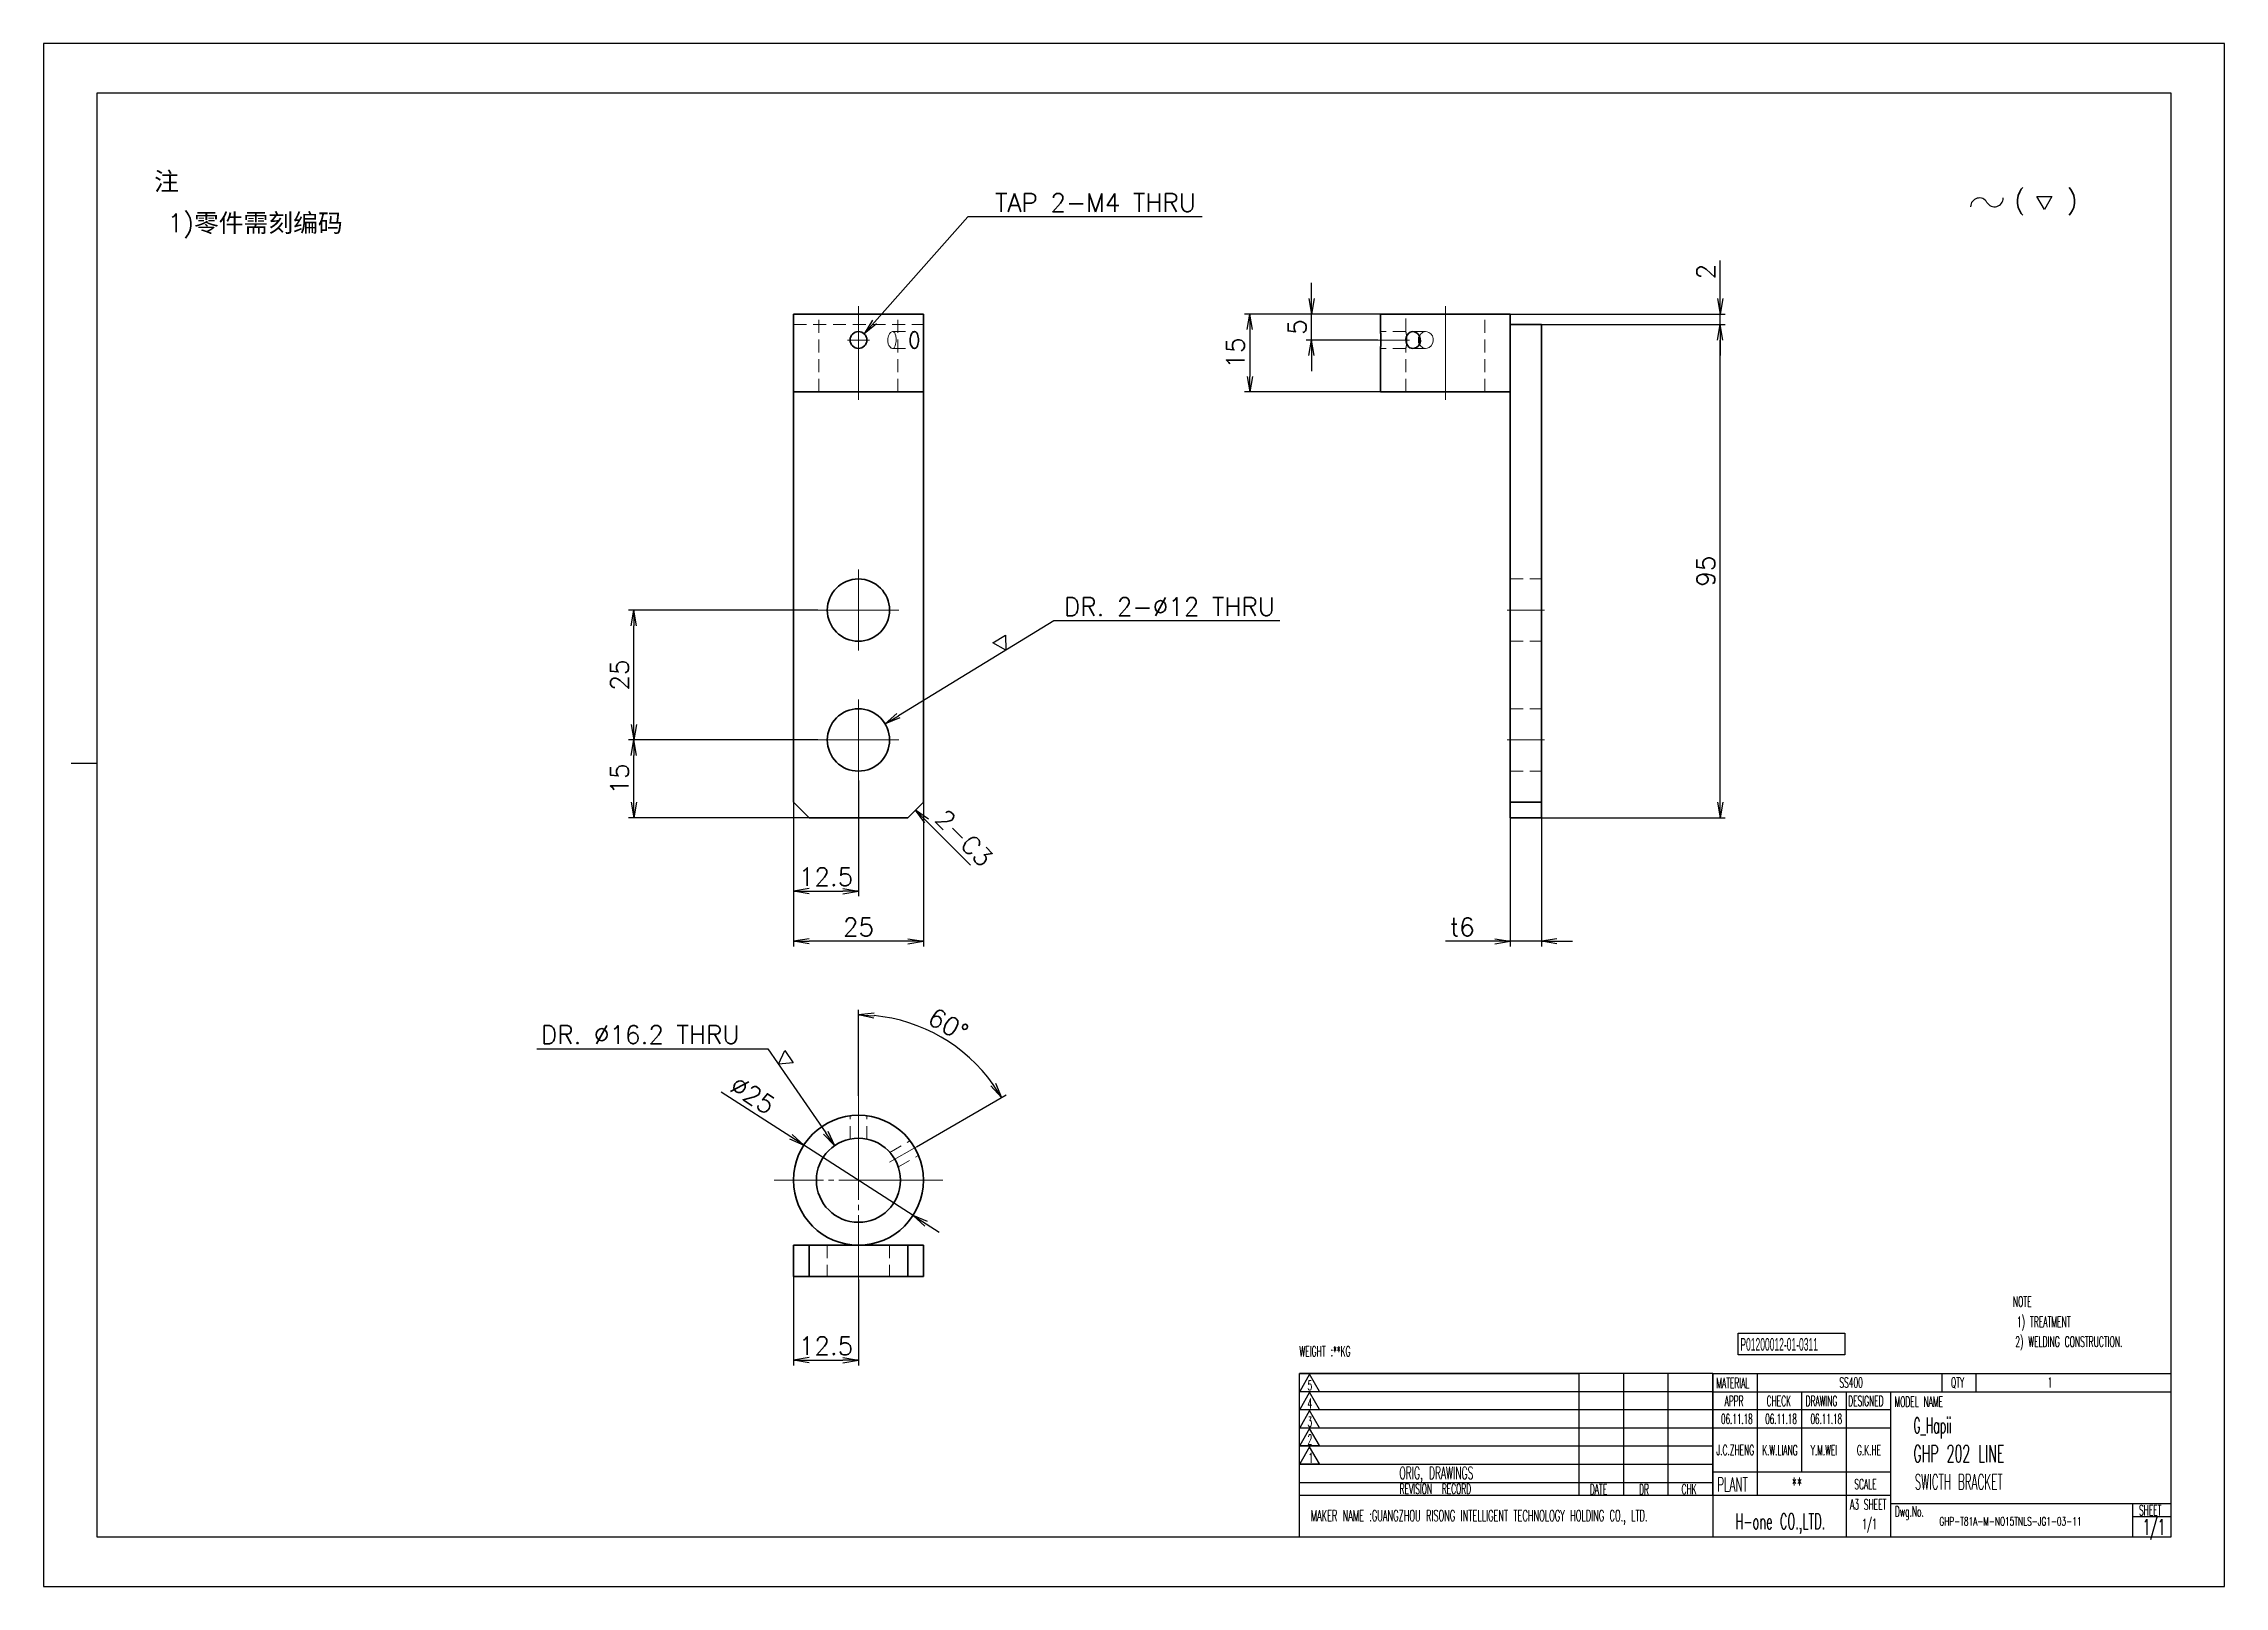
# Model space of a CAD drawing. Header units: millimetres. Extents: x 7914 to 16415, y -883 to 305.
# Drawn here: x 14347.1 to 14767.1, y -882.1 to -585.1 of the extents above; entities that cross this region are included whole.
import ezdxf
from ezdxf.enums import TextEntityAlignment as Align

# ---------------------------------------------------------------- set-up
doc = ezdxf.new("R2010")
doc.units = ezdxf.units.MM
doc.linetypes.add('CENTER-HOKUTO', pattern=[23, 20, -1, 1, -1])
doc.linetypes.add('HIDDEN-HOKUTO', pattern=[3.8, 2.5, -1.3])
doc.layers.add('AM_7', color=2, linetype='CENTER-HOKUTO', lineweight=30)
doc.layers.add('AM_HID', color=1, linetype='HIDDEN-HOKUTO', lineweight=25)
doc.layers.add('title_frame', color=7, linetype='Continuous')
doc.layers.add('word_dim', color=253, linetype='Continuous')
doc.styles.add('MX_NOTE_STANDARD', font='txt.shx', dxfattribs={"bigfont": 'bigfont.shx'})
doc.styles.get("Standard").update_dxf_attribs({"font": 'romans.shx', "bigfont": 'bigfont.shx'})
doc.dimstyles.new('RS1-1', dxfattribs={"dimtxt": 3.5, "dimasz": 3, "dimexe": 1, "dimexo": 0, "dimgap": 1, "dimtad": 3, "dimdsep": 46, "dimtxsty": 'Standard', "dimblk1": 'OPEN', "dimblk2": 'OPEN', "dimsah": 1, "dimcen": 0, "dimclrd": 256, "dimclre": 256, "dimclrt": 3, "dimazin": 2, "dimtfac": 1, "dimtmove": 0, "dimatfit": 3, "dimldrblk": 'OPEN', "dimfxl": 0, "dimtolj": 1, "dimtzin": 0, "dimarcsym": 0})

msp = doc.modelspace()

# ---------------------------------------------------------------- texts
at = {"ltscale": 2, "char_height": 3.5, "attachment_point": 1}
for s, insert, width in [('{\\fSimSun|b0|i0|c134|p2;\\C3;注}', (14368.415, -609.866), 10.36469), ('{\\Fromans,bigfont|c134;\\C3;1)\\fSimSun|b0|i0|c134|p2;零件需刻编码}', (14370.981, -617.874), 96.90613)]:
    msp.add_mtext(s, dxfattribs=dict(at, insert=insert, width=width))
at = {"linetype": 'Continuous', "insert": (14707.276, -851.627), "char_height": 3, "width": 50.9, "attachment_point": 4}
msp.add_mtext('{\\W0.5;\\C3;G_Hapii }', dxfattribs=at)
at = {"color": 3, "linetype": 'Continuous', "insert": (14712.231, -868.785), "char_height": 1.6, "width": 37.13137, "attachment_point": 1}
msp.add_mtext('{\\W0.65;GHP-T81A-M-NO15TNLS-JG1-03-11}', dxfattribs=at)
at = {"layer": 'title_frame', "color": 3, "style": 'MX_NOTE_STANDARD'}
for s, height, width, p in [('NOTE', 2, 0.5341, (14726.386, -828.285)), ('1) TREATMENT', 2, 0.5341, (14727.164, -832.182)), ('2) WELDING CONSTRUCTION.', 2, 0.5341, (14726.862, -836.002)), ('WEIGHT :**KG ', 1.96, 0.545, (14588.998, -837.831)), ('SS400', 1.9728, 0.5341, (14692.972, -843.849)), ('1', 1.973, 0.5341, (14733.1, -843.849)), ('06.11.18', 1.9, 0.5341, (14670.186, -850.823)), ('06.11.18', 1.9, 0.5341, (14678.697, -850.823)), ('06.11.18', 1.9, 0.5341, (14687.415, -850.823)), ('GHP 202 LINE', 3.3, 0.5341, (14707.238, -858.196)), ('SWICTH BRACKET', 2.94, 0.5, (14707.486, -863.46)), ('**', 2.74, 0.5341, (14683.792, -863.878)), ('H-one CO.,LTD.', 3, 0.5341, (14672.955, -871.098)), ('A3 SHEET', 1.9728, 0.5341, (14695.028, -867.324)), ('1/1', 1.9728, 0.5341, (14697.38, -871.078)), ('1/1', 3, 0.5341, (14751.406, -872.171))]:
    msp.add_text(s, height=height, dxfattribs=dict(at, width=width)).set_placement(p)
at = {"layer": 'title_frame', "color": 3, "style": 'MX_NOTE_STANDARD', "width": 0.5341}
for s, p in [('J.C.ZHENG', (14672.931, -857.441)), ('K.W.LIANG', (14681.526, -857.462)), ('Y.M.WEI', (14690.005, -857.459)), ('G.K.HE', (14698.676, -857.462))]:
    msp.add_text(s, height=1.9728, dxfattribs=at).set_placement(p, align=Align.BOTTOM_CENTER)
at = {"layer": 'title_frame', "color": 3, "insert": (14673.909, -834.293), "char_height": 2.45, "width": 4.1107, "attachment_point": 1, "style": 'MX_NOTE_STANDARD'}
msp.add_mtext('{\\f3 of 9 Barcode|b0|i0|c0|p82;\\W0.5;P01200012-01-0311}', dxfattribs=at)
at = {"layer": 'word_dim', "color": 3, "linetype": 'Continuous', "ltscale": 2}
msp.add_text('2-C3', height=3.5, rotation=315, dxfattribs=at).set_placement((14518.555, -734.665))

# ---------------------------------------------------------------- blocks, each defined once
blk = doc.blocks.new('A$C404331B6')
at = {"layer": 'title_frame'}
for p, q in [((0, -31.5), (0, 0)), ((0, 0), (53.9, 0)), ((79.62, 0), (0, 0)), ((53.9, -23.5), (53.9, 0)), ((62.48, -23.5), (62.48, 0)), ((62.48, -23.5), (62.48, 0)), ((71.05, -23.5), (71.05, 0)), ((71.05, -23.5), (71.05, 0)), ((79.62, 0), (79.62, -31.5)), ((79.62, 0), (167.83, 0)), ((88.2, -23.5), (88.2, 0)), ((123.73, 0), (123.73, -3.5)), ((130.3, 0), (130.3, -3.5)), ((53.9, -3.5), (0, -3.5)), ((79.62, -3.5), (0, -3.5)), ((1.98, -0.12), (0.1, -3.45)), ((0.1, -3.45), (3.86, -3.45)), ((1.98, -3.6), (0.1, -6.92)), ((3.86, -3.45), (1.98, -0.12)), ((3.86, -6.92), (1.98, -3.6)), ((79.62, -3.5), (167.83, -3.5)), ((96.78, -18.9), (96.78, -3.5)), ((105.35, -31.5), (105.35, -3.5)), ((113.92, -31.5), (113.92, -3.5)), ((53.9, -7), (0, -7)), ((79.62, -7), (0, -7)), ((0.1, -6.92), (3.86, -6.92)), ((1.98, -7.13), (0.1, -10.45)), ((3.86, -10.45), (1.98, -7.13)), ((113.92, -7), (79.62, -7)), ((53.9, -10.5), (0, -10.5)), ((79.62, -10.5), (0, -10.5)), ((0.1, -10.45), (3.86, -10.45)), ((1.98, -10.54), (0.1, -13.87)), ((3.86, -13.87), (1.98, -10.54)), ((113.92, -10.5), (79.62, -10.5)), ((53.9, -14), (0, -14)), ((79.62, -14), (0, -14)), ((0.1, -13.87), (3.86, -13.87)), ((1.98, -14.07), (0.1, -17.4)), ((3.86, -17.4), (1.98, -14.07)), ((53.9, -17.5), (0, -17.5)), ((79.62, -17.5), (0, -17.5)), ((53.9, -21), (0, -21)), ((79.62, -21), (0, -21)), ((0.1, -17.4), (3.86, -17.4)), ((79.62, -18.9), (113.92, -18.9)), ((79.62, -23.5), (0, -23.5)), ((113.92, -23.5), (79.62, -23.5)), ((113.92, -25), (167.83, -25)), ((160.48, -25), (160.48, -31.5)), ((160.48, -27.5), (167.83, -27.5)), ((167.83, -31.5), (0, -31.5))]:
    blk.add_line(p, q, dxfattribs=at)
at = {"layer": 'title_frame', "color": 3, "style": 'MX_NOTE_STANDARD', "width": 0.5341}
for s, height, p in [('5', 1.92, (1.59, -3.22)), ('MATERIAL', 1.973, (80.3, -2.79)), ('QTY', 1.973, (125.5, -2.7)), ('4', 1.92, (1.59, -6.7)), ('3', 1.92, (1.59, -10.23)), ('APPR', 1.973, (81.89, -6.26)), ('CHECK', 1.973, (89.99, -6.26)), ('DRAWING', 1.973, (97.51, -6.26)), ('DESIGNED', 1.973, (105.7, -6.26)), ('MODEL NAME', 1.973, (114.63, -6.41)), ('2', 1.92, (1.59, -13.64)), ('1', 1.92, (1.78, -17.17)), ('ORIG, DRAWINGS', 2.4112, (19.27, -20.34)), ('PLANT', 2.74, (80.46, -22.73)), ('SCALE', 1.973, (106.88, -22.28)), ('REVISION  RECORD', 1.9728, (19.32, -23.18)), ('DATE', 1.973, (55.94, -23.26)), ('DR', 1.973, (65.43, -23.27)), ('CHK', 1.973, (73.61, -23.23)), ('MAKER NAME :GUANGZHOU RISONG INTELLIGENT TECHNOLOGY HOLDING CO., LTD.', 2.16, (2.22, -28.43)), ('Dwg.No.', 1.973, (114.71, -27.52)), ('SHEET', 1.973, (161.71, -27.29))]:
    blk.add_text(s, height=height, dxfattribs=at).set_placement(p)
blk = doc.blocks.new('shiage0')
at = {"layer": 'word_dim', "color": 3, "linetype": 'Continuous'}
for centre, start, end in [((1.69, 0), 30, 180), ((4.61, 1.69), 210, 0)]:
    blk.add_arc(centre, 1.69, start, end, dxfattribs=at)
blk = doc.blocks.new('12')
at = {"layer": 'title_frame', "color": 3, "linetype": 'Continuous'}
blk.add_lwpolyline([(20.46, 3.03), (19.01, 5.53), (21.9, 5.53)], close=True, dxfattribs=at)
blk.add_blockref('shiage0', (6.23, 3.56), dxfattribs=at)
blk.add_text('(   )', height=3.5, dxfattribs=at).set_placement((14.64, 3.08))
blk = doc.blocks.new('_Open')
at = {"color": 0, "lineweight": -2}
for p, q in [((-1, 0.17), (0, 0)), ((-1, -0.17), (0, 0)), ((0, 0), (-1, 0))]:
    blk.add_line(p, q, dxfattribs=at)
blk = doc.blocks.new('*D203')
at = {"layer": 'DEFPOINTS', "color": 0, "linetype": 'Continuous', "ltscale": 2}
for p in [(14635.59, -639.17), (14670.01, -639.17), (14632.59, -734.17)]:
    blk.add_point(p, dxfattribs=at)
at = {"layer": 'word_dim', "linetype": 'Continuous', "lineweight": -2, "ltscale": 2}
for p, q in [((14635.59, -639.17), (14671.01, -639.17)), ((14670.01, -731.17), (14670.01, -642.17)), ((14632.59, -734.17), (14671.01, -734.17))]:
    blk.add_line(p, q, dxfattribs=at)
at = {"layer": 'word_dim', "linetype": 'Continuous', "lineweight": -2, "ltscale": 2, "xscale": 3, "yscale": 3, "zscale": 3}
for p, rotation in [((14670.01, -639.17), 90), ((14670.01, -734.17), 270)]:
    blk.add_blockref('_Open', p, dxfattribs=dict(at, rotation=rotation))
at = {"layer": 'word_dim', "color": 3, "linetype": 'Continuous', "ltscale": 2, "insert": (14667.26, -686.67), "char_height": 3.5, "attachment_point": 5, "rotation": 90}
blk.add_mtext('\\A1;95', dxfattribs=at)
blk = doc.blocks.new('*D204')
at = {"layer": 'DEFPOINTS', "color": 0, "linetype": 'Continuous', "ltscale": 2}
for p in [(14629.59, -734.17), (14635.59, -734.17), (14629.59, -757.93)]:
    blk.add_point(p, dxfattribs=at)
at = {"layer": 'word_dim', "linetype": 'Continuous', "lineweight": -2, "ltscale": 2}
for p, q in [((14629.59, -734.17), (14629.59, -758.93)), ((14635.59, -734.17), (14635.59, -758.93)), ((14626.59, -757.93), (14617.09, -757.93)), ((14635.59, -757.93), (14629.59, -757.93)), ((14638.59, -757.93), (14641.59, -757.93))]:
    blk.add_line(p, q, dxfattribs=at)
at = {"layer": 'word_dim', "linetype": 'Continuous', "lineweight": -2, "ltscale": 2, "xscale": 3, "yscale": 3, "zscale": 3}
blk.add_blockref('_Open', (14629.59, -757.93), dxfattribs=at)
at = {"layer": 'word_dim', "linetype": 'Continuous', "lineweight": -2, "ltscale": 2, "xscale": 3, "yscale": 3, "zscale": 3, "rotation": 180}
blk.add_blockref('_Open', (14635.59, -757.93), dxfattribs=at)
at = {"layer": 'word_dim', "color": 3, "linetype": 'Continuous', "ltscale": 2, "insert": (14620.34, -755.18), "char_height": 3.5, "attachment_point": 5}
blk.add_mtext('\\A1;t6', dxfattribs=at)
blk = doc.blocks.new('*D205')
at = {"layer": 'DEFPOINTS', "color": 0, "linetype": 'Continuous', "ltscale": 2}
for p in [(14491.56, -731.17), (14516.56, -731.17), (14491.56, -757.93)]:
    blk.add_point(p, dxfattribs=at)
at = {"layer": 'word_dim', "linetype": 'Continuous', "lineweight": -2, "ltscale": 2}
for p, q in [((14491.56, -731.17), (14491.56, -758.93)), ((14516.56, -731.17), (14516.56, -758.93)), ((14513.56, -757.93), (14494.56, -757.93))]:
    blk.add_line(p, q, dxfattribs=at)
at = {"layer": 'word_dim', "linetype": 'Continuous', "lineweight": -2, "ltscale": 2, "xscale": 3, "yscale": 3, "zscale": 3, "rotation": 180}
blk.add_blockref('_Open', (14491.56, -757.93), dxfattribs=at)
at = {"layer": 'word_dim', "linetype": 'Continuous', "lineweight": -2, "ltscale": 2, "xscale": 3, "yscale": 3, "zscale": 3}
blk.add_blockref('_Open', (14516.56, -757.93), dxfattribs=at)
at = {"layer": 'word_dim', "color": 3, "linetype": 'Continuous', "ltscale": 2, "insert": (14504.06, -755.18), "char_height": 3.5, "attachment_point": 5}
blk.add_mtext('\\A1;25', dxfattribs=at)
blk = doc.blocks.new('*D206')
at = {"layer": 'DEFPOINTS', "color": 0, "linetype": 'Continuous', "ltscale": 2}
for p in [(14504.06, -726.97), (14491.56, -731.17), (14504.06, -748.25)]:
    blk.add_point(p, dxfattribs=at)
at = {"layer": 'word_dim', "linetype": 'Continuous', "lineweight": -2, "ltscale": 2}
for p, q in [((14504.06, -726.97), (14504.06, -749.25)), ((14491.56, -731.17), (14491.56, -749.25)), ((14494.56, -748.25), (14501.06, -748.25))]:
    blk.add_line(p, q, dxfattribs=at)
at = {"layer": 'word_dim', "linetype": 'Continuous', "lineweight": -2, "ltscale": 2, "xscale": 3, "yscale": 3, "zscale": 3, "rotation": 180}
blk.add_blockref('_Open', (14491.56, -748.25), dxfattribs=at)
at = {"layer": 'word_dim', "linetype": 'Continuous', "lineweight": -2, "ltscale": 2, "xscale": 3, "yscale": 3, "zscale": 3}
blk.add_blockref('_Open', (14504.06, -748.25), dxfattribs=at)
at = {"layer": 'word_dim', "color": 3, "linetype": 'Continuous', "ltscale": 2, "insert": (14497.81, -745.5), "char_height": 3.5, "attachment_point": 5}
blk.add_mtext('\\A1;12.5', dxfattribs=at)
blk = doc.blocks.new('*D207')
at = {"layer": 'DEFPOINTS', "color": 0, "linetype": 'Continuous', "ltscale": 2}
for p in [(14460.8, -719.17), (14496.26, -719.17), (14494.56, -734.17)]:
    blk.add_point(p, dxfattribs=at)
at = {"layer": 'word_dim', "linetype": 'Continuous', "lineweight": -2, "ltscale": 2}
for p, q in [((14496.26, -719.17), (14459.8, -719.17)), ((14460.8, -731.17), (14460.8, -722.17)), ((14494.56, -734.17), (14459.8, -734.17))]:
    blk.add_line(p, q, dxfattribs=at)
at = {"layer": 'word_dim', "linetype": 'Continuous', "lineweight": -2, "ltscale": 2, "xscale": 3, "yscale": 3, "zscale": 3}
for p, rotation in [((14460.8, -719.17), 90), ((14460.8, -734.17), 270)]:
    blk.add_blockref('_Open', p, dxfattribs=dict(at, rotation=rotation))
at = {"layer": 'word_dim', "color": 3, "linetype": 'Continuous', "ltscale": 2, "insert": (14458.05, -726.67), "char_height": 3.5, "attachment_point": 5, "rotation": 90}
blk.add_mtext('\\A1;15', dxfattribs=at)
blk = doc.blocks.new('*D208')
at = {"layer": 'DEFPOINTS', "color": 0, "linetype": 'Continuous', "ltscale": 2}
for p in [(14460.8, -694.17), (14496.26, -694.17), (14496.26, -719.17)]:
    blk.add_point(p, dxfattribs=at)
at = {"layer": 'word_dim', "linetype": 'Continuous', "lineweight": -2, "ltscale": 2}
for p, q in [((14496.26, -694.17), (14459.8, -694.17)), ((14460.8, -716.17), (14460.8, -697.17)), ((14496.26, -719.17), (14459.8, -719.17))]:
    blk.add_line(p, q, dxfattribs=at)
at = {"layer": 'word_dim', "linetype": 'Continuous', "lineweight": -2, "ltscale": 2, "xscale": 3, "yscale": 3, "zscale": 3}
for p, rotation in [((14460.8, -694.17), 90), ((14460.8, -719.17), 270)]:
    blk.add_blockref('_Open', p, dxfattribs=dict(at, rotation=rotation))
at = {"layer": 'word_dim', "color": 3, "linetype": 'Continuous', "ltscale": 2, "insert": (14458.05, -706.67), "char_height": 3.5, "attachment_point": 5, "rotation": 90}
blk.add_mtext('\\A1;25', dxfattribs=at)
blk = doc.blocks.new('*D209')
at = {"layer": 'DEFPOINTS', "color": 0, "linetype": 'Continuous', "ltscale": 2}
for p in [(14509.18, -716.05), (14498.93, -722.29)]:
    blk.add_point(p, dxfattribs=at)
at = {"layer": 'word_dim', "linetype": 'Continuous', "lineweight": -2, "ltscale": 2}
for p, q in [((14541.68, -696.26), (14511.74, -714.49)), ((14585.21, -696.26), (14541.68, -696.26))]:
    blk.add_line(p, q, dxfattribs=at)
at = {"layer": 'word_dim', "linetype": 'Continuous', "lineweight": -2, "ltscale": 2, "xscale": 3, "yscale": 3, "zscale": 3, "rotation": 211.3316241253661}
blk.add_blockref('_Open', (14509.18, -716.05), dxfattribs=at)
at = {"layer": 'word_dim', "color": 3, "linetype": 'Continuous', "ltscale": 2, "insert": (14563.95, -693.51), "char_height": 3.5, "attachment_point": 5}
blk.add_mtext('\\A1;DR. 2-∅12 THRU', dxfattribs=at)
blk = doc.blocks.new('shiage1')
at = {"layer": 'word_dim', "color": 3, "linetype": 'Continuous'}
for p, q in [((0, 0), (-1.44, 2.5)), ((-1.44, 2.5), (1.44, 2.5)), ((1.44, 2.5), (0, 0))]:
    blk.add_line(p, q, dxfattribs=at)
blk = doc.blocks.new('*D210')
at = {"layer": 'DEFPOINTS', "color": 0, "linetype": 'Continuous', "ltscale": 2}
for p in [(14604.59, -637.17), (14579.41, -652.17), (14604.59, -652.17)]:
    blk.add_point(p, dxfattribs=at)
at = {"layer": 'word_dim', "linetype": 'Continuous', "lineweight": -2, "ltscale": 2}
for p, q in [((14604.59, -637.17), (14578.41, -637.17)), ((14579.41, -640.17), (14579.41, -649.17)), ((14604.59, -652.17), (14578.41, -652.17))]:
    blk.add_line(p, q, dxfattribs=at)
at = {"layer": 'word_dim', "linetype": 'Continuous', "lineweight": -2, "ltscale": 2, "xscale": 3, "yscale": 3, "zscale": 3}
for p, rotation in [((14579.41, -637.17), 90), ((14579.41, -652.17), 270)]:
    blk.add_blockref('_Open', p, dxfattribs=dict(at, rotation=rotation))
at = {"layer": 'word_dim', "color": 3, "linetype": 'Continuous', "ltscale": 2, "insert": (14576.66, -644.67), "char_height": 3.5, "attachment_point": 5, "rotation": 90}
blk.add_mtext('\\A1;15', dxfattribs=at)
blk = doc.blocks.new('*D211')
at = {"layer": 'DEFPOINTS', "color": 0, "linetype": 'Continuous', "ltscale": 2}
for p in [(14591.29, -637.17), (14604.08, -637.17), (14604.08, -642.17)]:
    blk.add_point(p, dxfattribs=at)
at = {"layer": 'word_dim', "linetype": 'Continuous', "lineweight": -2, "ltscale": 2}
for p, q in [((14591.29, -634.17), (14591.29, -631.17)), ((14604.08, -637.17), (14590.29, -637.17)), ((14591.29, -642.17), (14591.29, -637.17)), ((14604.08, -642.17), (14590.29, -642.17)), ((14591.29, -645.17), (14591.29, -648.17))]:
    blk.add_line(p, q, dxfattribs=at)
at = {"layer": 'word_dim', "linetype": 'Continuous', "lineweight": -2, "ltscale": 2, "xscale": 3, "yscale": 3, "zscale": 3}
for p, rotation in [((14591.29, -637.17), 270), ((14591.29, -642.17), 90)]:
    blk.add_blockref('_Open', p, dxfattribs=dict(at, rotation=rotation))
at = {"layer": 'word_dim', "color": 3, "linetype": 'Continuous', "ltscale": 2, "insert": (14588.54, -639.67), "char_height": 3.5, "attachment_point": 5, "rotation": 90}
blk.add_mtext('\\A1;5', dxfattribs=at)
blk = doc.blocks.new('*D212')
at = {"layer": 'DEFPOINTS', "color": 0, "linetype": 'Continuous', "ltscale": 2}
for p in [(14629.59, -637.17), (14632.59, -639.17), (14670.01, -639.17)]:
    blk.add_point(p, dxfattribs=at)
at = {"layer": 'word_dim', "linetype": 'Continuous', "lineweight": -2, "ltscale": 2}
for p, q in [((14670.01, -634.17), (14670.01, -626.83)), ((14629.59, -637.17), (14671.01, -637.17)), ((14670.01, -639.17), (14670.01, -637.17)), ((14632.59, -639.17), (14671.01, -639.17)), ((14670.01, -642.17), (14670.01, -645.17))]:
    blk.add_line(p, q, dxfattribs=at)
at = {"layer": 'word_dim', "linetype": 'Continuous', "lineweight": -2, "ltscale": 2, "xscale": 3, "yscale": 3, "zscale": 3}
for p, rotation in [((14670.01, -637.17), 270), ((14670.01, -639.17), 90)]:
    blk.add_blockref('_Open', p, dxfattribs=dict(at, rotation=rotation))
at = {"layer": 'word_dim', "color": 3, "linetype": 'Continuous', "ltscale": 2, "insert": (14667.26, -629), "char_height": 3.5, "attachment_point": 5, "rotation": 90}
blk.add_mtext('\\A1;2', dxfattribs=at)
blk = doc.blocks.new('*D213')
at = {"layer": 'DEFPOINTS', "color": 0, "linetype": 'Continuous', "ltscale": 2}
for p in [(14491.56, -822.42), (14504.06, -823.02), (14504.06, -838.56)]:
    blk.add_point(p, dxfattribs=at)
at = {"layer": 'word_dim', "linetype": 'Continuous', "lineweight": -2, "ltscale": 2}
for p, q in [((14491.56, -822.42), (14491.56, -839.56)), ((14504.06, -823.02), (14504.06, -839.56)), ((14494.56, -838.56), (14501.06, -838.56))]:
    blk.add_line(p, q, dxfattribs=at)
at = {"layer": 'word_dim', "linetype": 'Continuous', "lineweight": -2, "ltscale": 2, "xscale": 3, "yscale": 3, "zscale": 3, "rotation": 180}
blk.add_blockref('_Open', (14491.56, -838.56), dxfattribs=at)
at = {"layer": 'word_dim', "linetype": 'Continuous', "lineweight": -2, "ltscale": 2, "xscale": 3, "yscale": 3, "zscale": 3}
blk.add_blockref('_Open', (14504.06, -838.56), dxfattribs=at)
at = {"layer": 'word_dim', "color": 3, "linetype": 'Continuous', "ltscale": 2, "insert": (14497.81, -835.81), "char_height": 3.5, "attachment_point": 5}
blk.add_mtext('\\A1;12.5', dxfattribs=at)
blk = doc.blocks.new('*D214')
at = {"layer": 'DEFPOINTS', "color": 0, "linetype": 'Continuous', "ltscale": 2}
for p in [(14493.55, -797.16), (14514.57, -810.69)]:
    blk.add_point(p, dxfattribs=at)
at = {"layer": 'word_dim', "linetype": 'Continuous', "lineweight": -2, "ltscale": 2}
for p, q in [((14477.64, -786.92), (14491.02, -795.53)), ((14514.57, -810.69), (14493.55, -797.16)), ((14517.09, -812.31), (14519.61, -813.94))]:
    blk.add_line(p, q, dxfattribs=at)
at = {"layer": 'word_dim', "linetype": 'Continuous', "lineweight": -2, "ltscale": 2, "xscale": 3, "yscale": 3, "zscale": 3}
for p, rotation in [((14493.55, -797.16), 327.2279606038481), ((14514.57, -810.69), 147.2279606038481)]:
    blk.add_blockref('_Open', p, dxfattribs=dict(at, rotation=rotation))
at = {"layer": 'word_dim', "color": 3, "linetype": 'Continuous', "ltscale": 2, "insert": (14483.68, -787.54), "char_height": 3.5, "attachment_point": 5, "rotation": 327.228}
blk.add_mtext('\\A1;∅25', dxfattribs=at)
blk = doc.blocks.new('*D216')
at = {"layer": 'DEFPOINTS', "color": 0, "linetype": 'Continuous', "ltscale": 2}
for p in [(14524.51, -779.54), (14504.06, -787.67), (14515.24, -797.47), (14510.05, -800.46), (14504.06, -820.17)]:
    blk.add_point(p, dxfattribs=at)
at = {"layer": 'word_dim', "linetype": 'Continuous', "lineweight": -2, "ltscale": 2}
for p, q in [((14504.06, -787.67), (14504.06, -771.1)), ((14515.24, -797.47), (14532.48, -787.51))]:
    blk.add_line(p, q, dxfattribs=at)
blk.add_arc((14504.06, -803.92), 31.83, 35.402, 84.5973, dxfattribs=at)
at = {"layer": 'word_dim', "linetype": 'Continuous', "lineweight": -2, "ltscale": 2, "xscale": 3, "yscale": 3, "zscale": 3}
for p, rotation in [((14504.06, -772.1), 177.2986602358138), ((14531.62, -788.01), 302.700709024622)]:
    blk.add_blockref('_Open', p, dxfattribs=dict(at, rotation=rotation))
at = {"layer": 'word_dim', "color": 3, "linetype": 'Continuous', "ltscale": 2, "insert": (14521.34, -773.98), "char_height": 3.5, "attachment_point": 5, "rotation": 329.9997}
blk.add_mtext('\\A1;{\\Fsimplex8|c0;60°}', dxfattribs=at)
blk = doc.blocks.new('*D217')
at = {"layer": 'DEFPOINTS', "color": 0, "linetype": 'Continuous', "ltscale": 2}
for p in [(14505.13, -640.95), (14502.98, -643.38)]:
    blk.add_point(p, dxfattribs=at)
at = {"layer": 'word_dim', "linetype": 'Continuous', "lineweight": -2, "ltscale": 2}
for p, q in [((14525.11, -618.46), (14507.12, -638.71)), ((14570.23, -618.46), (14525.11, -618.46))]:
    blk.add_line(p, q, dxfattribs=at)
at = {"layer": 'word_dim', "linetype": 'Continuous', "lineweight": -2, "ltscale": 2, "xscale": 3, "yscale": 3, "zscale": 3, "rotation": 228.3880389874114}
blk.add_blockref('_Open', (14505.13, -640.95), dxfattribs=at)
at = {"layer": 'word_dim', "color": 3, "linetype": 'Continuous', "ltscale": 2, "insert": (14549.71, -615.71), "char_height": 3.5, "attachment_point": 5}
blk.add_mtext('\\A1;TAP 2-M4 THRU', dxfattribs=at)
blk = doc.blocks.new('*D288')
at = {"layer": 'DEFPOINTS', "color": 0, "linetype": 'Continuous', "ltscale": 2}
for p in [(14499.46, -797.26), (14508.65, -810.59)]:
    blk.add_point(p, dxfattribs=at)
at = {"layer": 'word_dim', "linetype": 'Continuous', "lineweight": -2, "ltscale": 2}
for p, q in [((14442.09, -778.65), (14486.63, -778.65)), ((14486.63, -778.65), (14497.75, -794.79))]:
    blk.add_line(p, q, dxfattribs=at)
at = {"layer": 'word_dim', "linetype": 'Continuous', "lineweight": -2, "ltscale": 2, "xscale": 3, "yscale": 3, "zscale": 3, "rotation": 304.5904270861707}
blk.add_blockref('_Open', (14499.46, -797.26), dxfattribs=at)
at = {"layer": 'word_dim', "color": 3, "linetype": 'Continuous', "ltscale": 2, "insert": (14462.03, -775.9), "char_height": 3.5, "attachment_point": 5}
blk.add_mtext('\\A1;DR. ∅16.2 THRU', dxfattribs=at)

# ---------------------------------------------------------------- dimensions: what is measured, and where the dimension line sits
at = {"layer": 'word_dim', "linetype": 'Continuous', "ltscale": 2}
for p1, p2, text, picture, middle in [((14502.979, -643.377), (14505.132, -640.953), 'TAP 2-M4 THRU', '*D217', (14549.714, -618.456)), ((14498.93, -722.285), (14509.18, -716.045), 'DR. 2-<> THRU', '*D209', (14563.948, -696.26)), ((14508.654, -810.592), (14499.457, -797.256), 'DR. <> THRU', '*D288', (14462.025, -778.649))]:
    dim = msp.add_diameter_dim_2p(p1=p1, p2=p2, text=text, dimstyle='RS1-1', override={"dimtoh": 1, "dimtofl": 0}, dxfattribs=at)
    dim.commit()
    dim.dimension.update_dxf_attribs({"geometry": picture, "text_midpoint": middle, "dimtype": 163})
dim = msp.add_linear_dim(base=(14670.008, -639.165), p1=(14629.587, -637.165), p2=(14632.587, -639.165), angle=90, dimstyle='RS1-1', dxfattribs=at)
dim.commit()
dim.dimension.update_dxf_attribs({"geometry": '*D212', "text_midpoint": (14670.008, -628.999), "dimtype": 160})
for base, p1, p2, picture, middle in [((14591.286, -637.165), (14604.079, -642.165), (14604.079, -637.165), '*D211', (14588.536, -639.665)), ((14579.41, -652.165), (14604.587, -637.165), (14604.587, -652.165), '*D210', (14576.66, -644.665)), ((14670.008, -639.165), (14632.587, -734.165), (14635.587, -639.165), '*D203', (14667.258, -686.665)), ((14460.798, -694.165), (14496.255, -719.165), (14496.255, -694.165), '*D208', (14458.048, -706.665)), ((14460.798, -719.165), (14494.555, -734.165), (14496.255, -719.165), '*D207', (14458.048, -726.665))]:
    dim = msp.add_linear_dim(base=base, p1=p1, p2=p2, angle=90, dimstyle='RS1-1', dxfattribs=at)
    dim.commit()
    dim.dimension.update_dxf_attribs({"geometry": picture, "text_midpoint": middle})
for base, p1, p2, picture, middle in [((14504.055, -748.25), (14491.555, -731.165), (14504.055, -726.965), '*D206', (14497.805, -745.5)), ((14491.555, -757.927), (14516.555, -731.165), (14491.555, -731.165), '*D205', (14504.055, -755.177)), ((14504.055, -838.556), (14491.555, -822.424), (14504.055, -823.025), '*D213', (14497.805, -835.806))]:
    dim = msp.add_linear_dim(base=base, p1=p1, p2=p2, dimstyle='RS1-1', dxfattribs=at)
    dim.commit()
    dim.dimension.update_dxf_attribs({"geometry": picture, "text_midpoint": middle})
dim = msp.add_linear_dim(base=(14629.587, -757.927), p1=(14635.587, -734.165), p2=(14629.587, -734.165), text='t<>', dimstyle='RS1-1', dxfattribs=at)
dim.commit()
dim.dimension.update_dxf_attribs({"geometry": '*D204', "text_midpoint": (14620.337, -755.177)})
dim = msp.add_angular_dim_2l(base=(14524.514, -779.543), line1=((14504.055, -787.674), (14504.055, -820.174)), line2=((14510.053, -800.461), (14515.243, -797.465)), text='{\\Fsimplex8|c0;<>}', dimstyle='RS1-1', dxfattribs=at)
dim.commit()
dim.dimension.update_dxf_attribs({"geometry": '*D216', "text_midpoint": (14521.344, -773.98)})
dim = msp.add_diameter_dim_2p(p1=(14514.566, -810.69), p2=(14493.545, -797.158), dimstyle='RS1-1', dxfattribs=at)
dim.commit()
dim.dimension.update_dxf_attribs({"geometry": '*D214', "text_midpoint": (14482.196, -789.852), "dimtype": 163})

# ---------------------------------------------------------------- linework, layer by layer
at = {"color": 7, "lineweight": 35, "ltscale": 0.3125}
for p, q in [((14504.055, -637.165), (14491.555, -637.165)), ((14516.555, -637.165), (14504.055, -637.165)), ((14504.055, -652.165), (14491.555, -652.165)), ((14516.555, -652.165), (14504.055, -652.165))]:
    msp.add_line(p, q, dxfattribs=at)
at = {"color": 7, "lineweight": 35, "ltscale": 0.375}
for p, q in [((14491.555, -652.165), (14491.555, -637.165)), ((14516.555, -652.165), (14516.555, -637.165))]:
    msp.add_line(p, q, dxfattribs=at)
at = {"color": 7, "lineweight": 35, "ltscale": 0.084476}
msp.add_line((14604.587, -640.544), (14604.587, -637.165), dxfattribs=at)
at = {"color": 7, "lineweight": 35}
for p, q in [((14629.587, -637.165), (14604.587, -637.165)), ((14516.555, -731.165), (14516.555, -639.165)), ((14629.587, -731.165), (14629.587, -639.165)), ((14635.587, -731.165), (14635.587, -639.165)), ((14491.555, -652.165), (14491.555, -731.165)), ((14629.587, -652.165), (14604.587, -652.165))]:
    msp.add_line(p, q, dxfattribs=at)
at = {"color": 7, "lineweight": 35, "ltscale": 0.05}
msp.add_line((14629.587, -639.165), (14629.587, -637.165), dxfattribs=at)
at = {"color": 7, "lineweight": 35, "ltscale": 0.001614}
msp.add_line((14604.595, -640.608), (14604.587, -640.544), dxfattribs=at)
at = {"color": 7, "lineweight": 35, "ltscale": 0.15}
for p, q in [((14629.587, -639.165), (14635.587, -639.165)), ((14635.587, -731.165), (14629.587, -731.165)), ((14629.587, -734.165), (14635.587, -734.165)), ((14491.555, -816.424), (14491.555, -822.424)), ((14494.555, -816.424), (14494.555, -822.424)), ((14513.555, -816.424), (14513.555, -822.424)), ((14516.555, -822.424), (14516.555, -816.424))]:
    msp.add_line(p, q, dxfattribs=at)
at = {"color": 7, "lineweight": 35, "ltscale": 0.209476}
msp.add_line((14604.587, -652.165), (14604.587, -643.786), dxfattribs=at)
at = {"color": 7, "lineweight": 35, "ltscale": 0.106066}
for p, q in [((14491.555, -731.165), (14494.555, -734.165)), ((14516.555, -731.165), (14513.555, -734.165))]:
    msp.add_line(p, q, dxfattribs=at)
at = {"color": 7, "lineweight": 35, "ltscale": 0.475}
for p, q in [((14513.555, -734.165), (14494.555, -734.165)), ((14513.555, -816.424), (14494.555, -816.424)), ((14513.555, -822.424), (14494.555, -822.424))]:
    msp.add_line(p, q, dxfattribs=at)
at = {"color": 7, "lineweight": 35, "ltscale": 0.075}
for p, q in [((14629.587, -731.165), (14629.587, -734.165)), ((14635.587, -731.165), (14635.587, -734.165)), ((14491.555, -816.424), (14494.555, -816.424)), ((14516.555, -816.424), (14513.555, -816.424)), ((14491.555, -822.424), (14494.555, -822.424)), ((14516.555, -822.424), (14513.555, -822.424))]:
    msp.add_line(p, q, dxfattribs=at)
at = {"color": 7, "lineweight": 35}
for points in [[(14514.099, -642.942), (14513.991, -642.413), (14513.997, -641.859), (14514.117, -641.336), (14514.277, -640.993), (14514.485, -640.729), (14514.723, -640.574), (14514.881, -640.544)], [(14515.522, -641.388), (14515.428, -641.069), (14515.295, -640.806), (14515.124, -640.624), (14515.006, -640.565), (14514.881, -640.544)], [(14515.522, -641.388), (14515.593, -641.917), (14515.589, -642.47), (14515.51, -642.994), (14515.418, -643.289), (14515.29, -643.532), (14515.17, -643.67), (14515.033, -643.756), (14514.881, -643.786)], [(14609.645, -642.942), (14609.518, -642.523), (14609.488, -642.078), (14609.556, -641.64), (14609.718, -641.243), (14609.968, -640.912), (14610.292, -640.675), (14610.556, -640.577), (14610.837, -640.544)], [(14612.109, -641.388), (14611.819, -640.98), (14611.633, -640.818), (14611.427, -640.69), (14611.138, -640.581), (14610.837, -640.544)], [(14612.109, -641.388), (14612.267, -641.862), (14612.282, -642.365), (14612.153, -642.848), (14611.894, -643.268), (14611.536, -643.58), (14611.33, -643.686), (14611.112, -643.755), (14610.837, -643.786)], [(14514.099, -642.942), (14514.208, -643.21), (14514.346, -643.442), (14514.478, -643.594), (14514.62, -643.706), (14514.75, -643.766), (14514.881, -643.786)], [(14609.645, -642.942), (14609.904, -643.35), (14610.073, -643.513), (14610.265, -643.641), (14610.542, -643.749), (14610.837, -643.786)]]:
    msp.add_lwpolyline(points, dxfattribs=at)
for centre, radius in [((14504.055, -642.165), 1.621), ((14504.055, -694.165), 6), ((14504.055, -719.165), 6), ((14504.055, -803.924), 12.5), ((14504.055, -803.924), 8.1)]:
    msp.add_circle(centre, radius, dxfattribs=at)
for centre, radius, start, end in [((14591.745, -642.204), 12.949, 3.61336, 7.36509), ((14592.145, -642.163), 12.548, 352.56483, 3.53872), ((14591.968, -642.182), 12.725, 0.0829, 4.82555), ((14614.046, -642.166), 2.076, 158.41239, 201.57751), ((14591.487, -642.103), 13.208, 352.96686, 355.14642)]:
    msp.add_arc(centre, radius, start, end, dxfattribs=at)
at = {"layer": 'AM_7', "color": 2, "lineweight": 13}
for p, q in [((14504.055, -653.665), (14504.055, -635.665)), ((14617.087, -653.665), (14617.087, -635.665)), ((14506.163, -642.165), (14501.948, -642.165)), ((14504.055, -640.058), (14504.055, -644.273)), ((14610.169, -642.165), (14604.079, -642.165)), ((14504.055, -686.365), (14504.055, -701.965)), ((14511.855, -694.165), (14496.255, -694.165)), ((14628.987, -694.165), (14636.187, -694.165)), ((14504.055, -711.365), (14504.055, -726.965)), ((14511.855, -719.165), (14496.255, -719.165)), ((14628.987, -719.165), (14636.187, -719.165)), ((14504.055, -787.674), (14504.055, -820.174)), ((14504.055, -796.999), (14504.055, -791.006)), ((14510.053, -800.461), (14515.243, -797.465)), ((14520.305, -803.924), (14487.805, -803.924)), ((14504.055, -815.824), (14504.055, -823.025))]:
    msp.add_line(p, q, dxfattribs=at)
at = {"layer": 'AM_HID', "color": 1, "lineweight": 13}
for p, q in [((14496.455, -652.165), (14496.455, -637.165)), ((14511.656, -652.165), (14511.656, -637.165)), ((14609.487, -640.544), (14609.487, -637.165)), ((14624.687, -652.165), (14624.687, -637.165)), ((14491.555, -639.165), (14516.555, -639.165)), ((14491.555, -639.165), (14491.555, -652.165)), ((14510.637, -640.544), (14514.881, -640.544)), ((14609.487, -640.544), (14604.587, -640.544)), ((14613.287, -640.544), (14610.837, -640.544)), ((14629.587, -652.165), (14629.587, -639.165)), ((14510.637, -643.786), (14514.881, -643.786)), ((14604.595, -643.72), (14604.587, -643.786)), ((14609.487, -643.786), (14604.587, -643.786)), ((14604.668, -642.942), (14604.647, -643.221)), ((14609.487, -652.165), (14609.487, -643.786)), ((14613.287, -643.786), (14610.837, -643.786)), ((14612.122, -642.942), (14612.116, -642.929)), ((14629.587, -688.165), (14635.587, -688.165)), ((14629.587, -700.165), (14635.587, -700.165)), ((14629.587, -713.165), (14635.587, -713.165)), ((14629.587, -725.165), (14635.587, -725.165)), ((14629.587, -731.165), (14635.587, -731.165)), ((14502.434, -795.988), (14502.434, -791.53)), ((14505.677, -795.988), (14505.677, -791.53)), ((14510.118, -798.552), (14513.979, -796.323)), ((14511.739, -801.36), (14515.6, -799.131)), ((14498.055, -816.424), (14498.055, -822.424)), ((14498.055, -816.424), (14498.055, -822.424)), ((14510.055, -816.424), (14510.055, -822.424)), ((14510.055, -816.424), (14510.055, -822.424))]:
    msp.add_line(p, q, dxfattribs=at)
for points in [[(14509.81, -642.942), (14509.689, -642.412), (14509.696, -641.858), (14509.83, -641.334), (14510.006, -640.992), (14510.229, -640.729), (14510.477, -640.574), (14510.637, -640.544)], [(14511.232, -641.388), (14511.153, -641.069), (14511.034, -640.806), (14510.875, -640.625), (14510.761, -640.565), (14510.637, -640.544)], [(14511.232, -641.388), (14511.29, -641.917), (14511.287, -642.47), (14511.222, -642.994), (14511.138, -643.304), (14511.015, -643.555), (14510.91, -643.678), (14510.787, -643.756), (14510.637, -643.786)], [(14612.116, -641.402), (14612.363, -640.988), (14612.527, -640.822), (14612.716, -640.692), (14612.991, -640.582), (14613.287, -640.544)], [(14614.586, -641.388), (14614.285, -640.98), (14614.094, -640.818), (14613.884, -640.69), (14613.59, -640.582), (14613.287, -640.544)], [(14614.586, -641.388), (14614.75, -641.863), (14614.766, -642.366), (14614.631, -642.85), (14614.362, -643.269), (14613.994, -643.58), (14613.563, -643.755), (14613.287, -643.786)], [(14509.81, -642.942), (14509.925, -643.202), (14510.069, -643.426), (14510.214, -643.588), (14510.37, -643.706), (14510.505, -643.766), (14510.637, -643.786)], [(14612.122, -642.942), (14612.369, -643.35), (14612.533, -643.512), (14612.721, -643.641), (14612.994, -643.749), (14613.287, -643.786)]]:
    msp.add_lwpolyline(points, dxfattribs=at)
for centre, radius, start, end in [((14592.36, -642.137), 12.33, 4.77108, 7.12262), ((14592.53, -642.169), 12.162, 356.3549, 0.02589), ((14602.029, -642.169), 7.633, 354.18126, 12.28705), ((14602.029, -642.162), 7.633, 347.71295, 5.81874), ((14601.49, -642.249), 8.176, 6.04331, 12.03398), ((14601.49, -642.082), 8.176, 347.96602, 353.95669)]:
    msp.add_arc(centre, radius, start, end, dxfattribs=at)
at = {"layer": 'title_frame'}
for p, q in [((14352.449, -723.61), (14357.449, -723.61)), ((14673.496, -833.336), (14694.024, -833.336)), ((14673.496, -837.537), (14673.496, -833.336)), ((14694.024, -833.336), (14694.024, -837.537)), ((14694.024, -837.537), (14673.496, -837.537)), ((14668.599, -841.147), (14668.599, -844.647)), ((14668.599, -864.647), (14668.599, -841.147)), ((14668.599, -841.147), (14668.599, -872.647)), ((14756.799, -872.647), (14702.899, -872.647)), ((14756.799, -872.647), (14702.899, -872.647))]:
    msp.add_line(p, q, dxfattribs=at)
at = {"layer": 'title_frame', "color": 4}
msp.add_lwpolyline([(14767.124, -585.11), (14347.124, -585.11), (14347.124, -882.11), (14767.124, -882.11)], close=True, dxfattribs=at)
at = {"layer": 'title_frame'}
msp.add_lwpolyline([(14357.449, -594.572), (14756.799, -594.572), (14756.799, -872.647), (14357.449, -872.647)], close=True, dxfattribs=at)

# ---------------------------------------------------------------- block references
at = {"layer": 'word_dim', "linetype": 'Continuous', "ltscale": 2}
msp.add_blockref('12', (14712.018, -620.072), dxfattribs=at)
at = {"layer": 'word_dim', "color": 3, "linetype": 'Continuous', "ltscale": 2}
for p, rotation in [((14532.452, -701.878), 31.33162412536011), ((14488.634, -781.562), 304.5904270861802)]:
    msp.add_blockref('shiage1', p, dxfattribs=dict(at, rotation=rotation))
at = {"layer": 'word_dim', "ltscale": 2}
msp.add_blockref('A$C404331B6', (14588.974, -841.147), dxfattribs=at)

msp.set_redraw_order([(e.dxf.handle, doc.entitydb.next_handle()) for e in msp.query("TEXT MTEXT ATTDEF DIMENSION ARC_DIMENSION")])  # texts and dimensions are drawn at this point

# ---------------------------------------------------------------- leaders
at = {"layer": 'word_dim', "linetype": 'Continuous'}
msp.add_leader([(14515.055, -732.665), (14525.662, -743.272)], dimstyle='RS1-1', dxfattribs=at)

doc.saveas('drawing.dxf')
